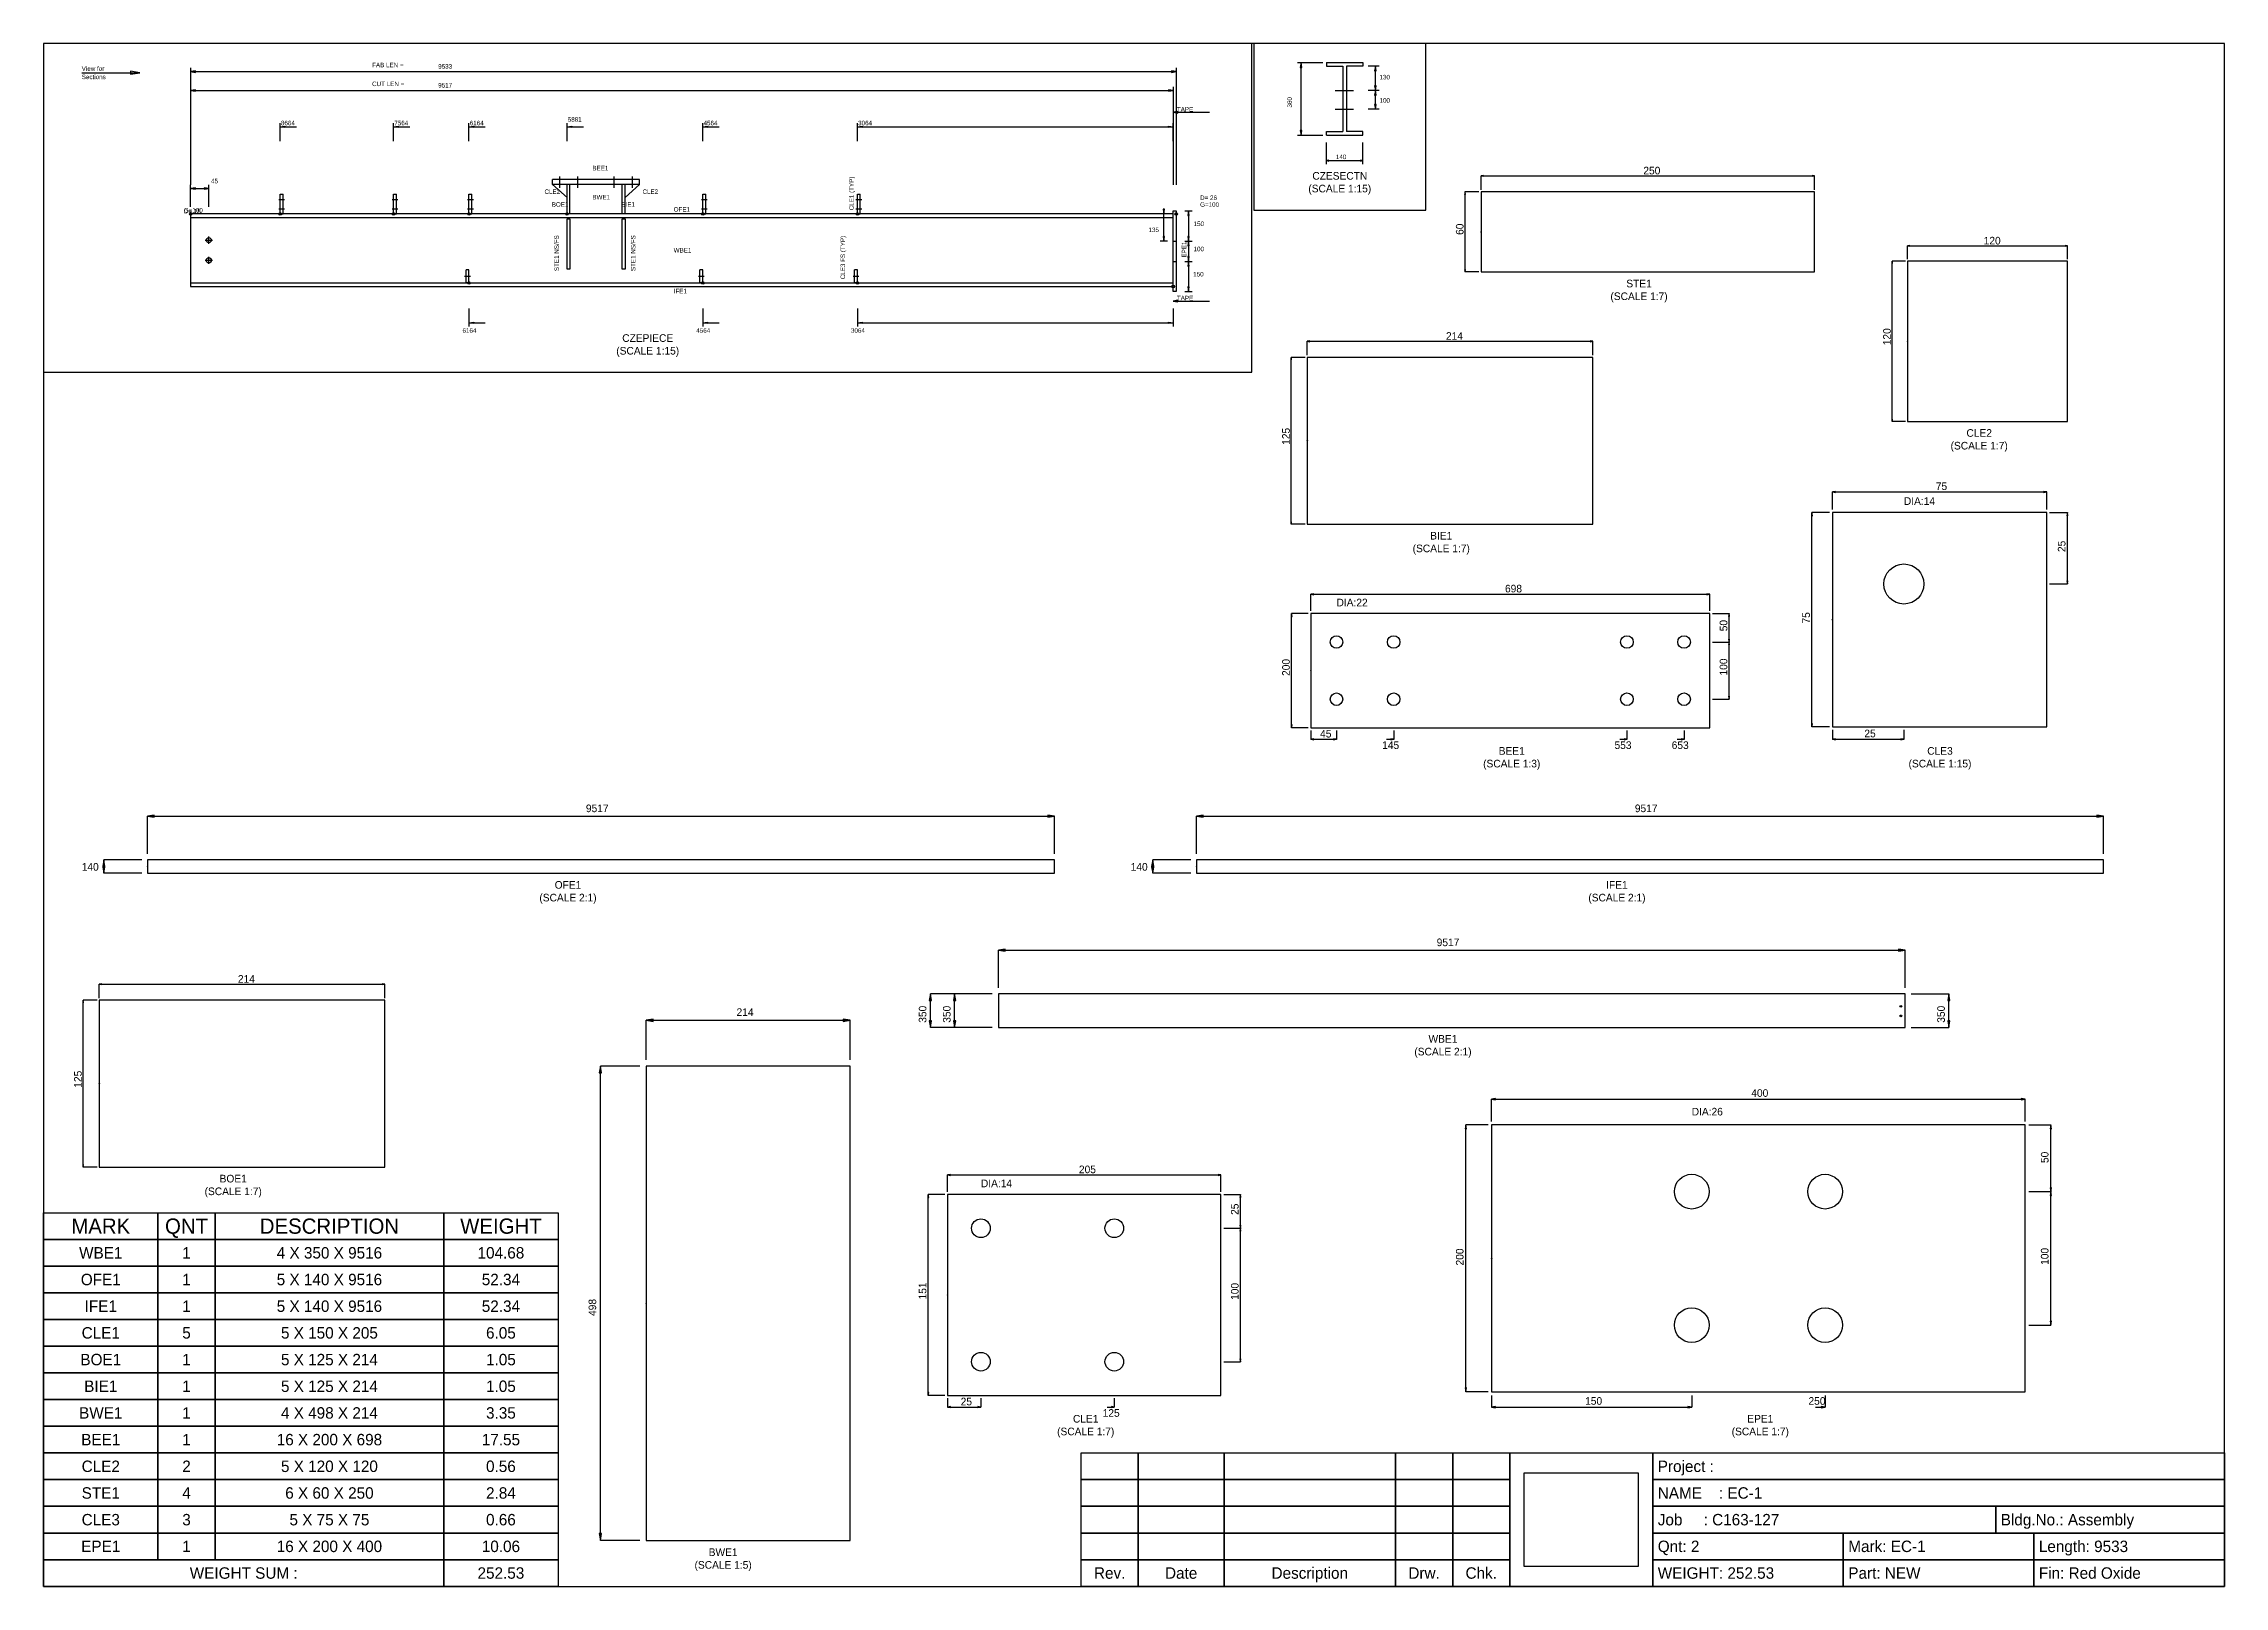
# Model space of a CAD drawing. Header units: metres. Extents: x 0 to 11445, y 0 to 8094.
import ezdxf
from ezdxf.enums import TextEntityAlignment as Align

# ---------------------------------------------------------------- set-up
doc = ezdxf.new("R2010")
doc.units = ezdxf.units.M
doc.linetypes.add('CONTIN', pattern=[0])
doc.linetypes.add('DASHED', pattern=[0])
for name, color, linetype in [('1', 7, 'CONTIN'), ('10', 7, 'CONTIN'), ('11', 7, 'CONTIN'), ('12', 2, 'CONTIN'), ('13', 2, 'CONTIN'), ('15', 6, 'CONTIN'), ('2', 7, 'CONTIN'), ('21', 7, 'CONTIN'), ('3', 1, 'CONTIN'), ('4', 1, 'CONTIN'), ('5', 7, 'CONTIN'), ('6', 4, 'CONTIN'), ('7', 3, 'DASHED'), ('9', 7, 'CONTIN')]:
    doc.layers.add(name, color=color, linetype=linetype)
doc.styles.add('SIMPLEX', font='txt')
picture_1 = doc.add_image_def('image1.png', size_in_pixel=(229, 276))

# ---------------------------------------------------------------- blocks, each defined once
blk = doc.blocks.new('PART_TABLE_BLOCK')
for points in [[(0, 1960), (600, 1960), (600, 1820), (0, 1820)], [(600, 1960), (900, 1960), (900, 1820), (600, 1820)], [(900, 1960), (2100, 1960), (2100, 1820), (900, 1820)], [(2100, 1960), (2700, 1960), (2700, 1820), (2100, 1820)], [(0, 1820), (600, 1820), (600, 1680), (0, 1680)], [(600, 1820), (900, 1820), (900, 1680), (600, 1680)], [(900, 1820), (2100, 1820), (2100, 1680), (900, 1680)], [(2100, 1820), (2700, 1820), (2700, 1680), (2100, 1680)], [(0, 1680), (600, 1680), (600, 1540), (0, 1540)], [(600, 1680), (900, 1680), (900, 1540), (600, 1540)], [(900, 1680), (2100, 1680), (2100, 1540), (900, 1540)], [(2100, 1680), (2700, 1680), (2700, 1540), (2100, 1540)], [(0, 1540), (600, 1540), (600, 1400), (0, 1400)], [(600, 1540), (900, 1540), (900, 1400), (600, 1400)], [(900, 1540), (2100, 1540), (2100, 1400), (900, 1400)], [(2100, 1540), (2700, 1540), (2700, 1400), (2100, 1400)], [(0, 1400), (600, 1400), (600, 1260), (0, 1260)], [(600, 1400), (900, 1400), (900, 1260), (600, 1260)], [(900, 1400), (2100, 1400), (2100, 1260), (900, 1260)], [(2100, 1400), (2700, 1400), (2700, 1260), (2100, 1260)], [(0, 1260), (600, 1260), (600, 1120), (0, 1120)], [(600, 1260), (900, 1260), (900, 1120), (600, 1120)], [(900, 1260), (2100, 1260), (2100, 1120), (900, 1120)], [(2100, 1260), (2700, 1260), (2700, 1120), (2100, 1120)], [(0, 1120), (600, 1120), (600, 980), (0, 980)], [(600, 1120), (900, 1120), (900, 980), (600, 980)], [(900, 1120), (2100, 1120), (2100, 980), (900, 980)], [(2100, 1120), (2700, 1120), (2700, 980), (2100, 980)], [(0, 980), (600, 980), (600, 840), (0, 840)], [(600, 980), (900, 980), (900, 840), (600, 840)], [(900, 980), (2100, 980), (2100, 840), (900, 840)], [(2100, 980), (2700, 980), (2700, 840), (2100, 840)], [(0, 840), (600, 840), (600, 700), (0, 700)], [(600, 840), (900, 840), (900, 700), (600, 700)], [(900, 840), (2100, 840), (2100, 700), (900, 700)], [(2100, 840), (2700, 840), (2700, 700), (2100, 700)], [(0, 700), (600, 700), (600, 560), (0, 560)], [(600, 700), (900, 700), (900, 560), (600, 560)], [(900, 700), (2100, 700), (2100, 560), (900, 560)], [(2100, 700), (2700, 700), (2700, 560), (2100, 560)], [(0, 560), (600, 560), (600, 420), (0, 420)], [(600, 560), (900, 560), (900, 420), (600, 420)], [(900, 560), (2100, 560), (2100, 420), (900, 420)], [(2100, 560), (2700, 560), (2700, 420), (2100, 420)], [(0, 420), (600, 420), (600, 280), (0, 280)], [(600, 420), (900, 420), (900, 280), (600, 280)], [(900, 420), (2100, 420), (2100, 280), (900, 280)], [(2100, 420), (2700, 420), (2700, 280), (2100, 280)], [(0, 280), (600, 280), (600, 140), (0, 140)], [(600, 280), (900, 280), (900, 140), (600, 140)], [(900, 280), (2100, 280), (2100, 140), (900, 140)], [(2100, 280), (2700, 280), (2700, 140), (2100, 140)], [(0, 140), (2100, 140), (2100, 0), (0, 0)], [(2100, 140), (2700, 140), (2700, 0), (2100, 0)]]:
    blk.add_lwpolyline(points, close=True)
for s, height, p in [('MARK', 80, (300, 1890)), ('QNT', 80, (750, 1890)), ('DESCRIPTION', 80, (1500, 1890)), ('WEIGHT', 80, (2400, 1890)), ('WBE1', 60, (300, 1750)), ('1', 60, (750, 1750)), ('4 X 350 X 9516', 60, (1500, 1750)), ('104.68', 60, (2400, 1750)), ('OFE1', 60, (300, 1610)), ('1', 60, (750, 1610)), ('5 X 140 X 9516', 60, (1500, 1610)), ('52.34', 60, (2400, 1610)), ('IFE1', 60, (300, 1470)), ('1', 60, (750, 1470)), ('5 X 140 X 9516', 60, (1500, 1470)), ('52.34', 60, (2400, 1470)), ('CLE1', 60, (300, 1330)), ('5', 60, (750, 1330)), ('5 X 150 X 205', 60, (1500, 1330)), ('6.05', 60, (2400, 1330)), ('BOE1', 60, (300, 1190)), ('1', 60, (750, 1190)), ('5 X 125 X 214', 60, (1500, 1190)), ('1.05', 60, (2400, 1190)), ('BIE1', 60, (300, 1050)), ('1', 60, (750, 1050)), ('5 X 125 X 214', 60, (1500, 1050)), ('1.05', 60, (2400, 1050)), ('BWE1', 60, (300, 910)), ('1', 60, (750, 910)), ('4 X 498 X 214', 60, (1500, 910)), ('3.35', 60, (2400, 910)), ('BEE1', 60, (300, 770)), ('1', 60, (750, 770)), ('16 X 200 X 698', 60, (1500, 770)), ('17.55', 60, (2400, 770)), ('CLE2', 60, (300, 630)), ('2', 60, (750, 630)), ('5 X 120 X 120', 60, (1500, 630)), ('0.56', 60, (2400, 630)), ('STE1', 60, (300, 490)), ('4', 60, (750, 490)), ('6 X 60 X 250', 60, (1500, 490)), ('2.84', 60, (2400, 490)), ('CLE3', 60, (300, 350)), ('3', 60, (750, 350)), ('5 X 75 X 75', 60, (1500, 350)), ('0.66', 60, (2400, 350)), ('EPE1', 60, (300, 210)), ('1', 60, (750, 210)), ('16 X 200 X 400', 60, (1500, 210)), ('10.06', 60, (2400, 210)), ('WEIGHT SUM :', 60, (1050, 70)), ('252.53', 60, (2400, 70))]:
    blk.add_text(s, height=height).set_placement(p, align=Align.MIDDLE_CENTER)
blk = doc.blocks.new('Title_Block')
for points in [[(-6000, 700), (-5700, 700), (-5700, 560), (-6000, 560)], [(-5700, 700), (-5250, 700), (-5250, 560), (-5700, 560)], [(-5250, 700), (-4350, 700), (-4350, 560), (-5250, 560)], [(-4350, 700), (-4050, 700), (-4050, 560), (-4350, 560)], [(-4050, 700), (-3750, 700), (-3750, 560), (-4050, 560)], [(-3750, 700), (-3000, 700), (-3000, 0), (-3750, 0)], [(-3000, 700), (0, 700), (0, 560), (-3000, 560)], [(-6000, 560), (-5700, 560), (-5700, 420), (-6000, 420)], [(-5700, 560), (-5250, 560), (-5250, 420), (-5700, 420)], [(-5250, 560), (-4350, 560), (-4350, 420), (-5250, 420)], [(-4350, 560), (-4050, 560), (-4050, 420), (-4350, 420)], [(-4050, 560), (-3750, 560), (-3750, 420), (-4050, 420)], [(-3000, 560), (0, 560), (0, 420), (-3000, 420)], [(-6000, 420), (-5700, 420), (-5700, 280), (-6000, 280)], [(-5700, 420), (-5250, 420), (-5250, 280), (-5700, 280)], [(-5250, 420), (-4350, 420), (-4350, 280), (-5250, 280)], [(-4350, 420), (-4050, 420), (-4050, 280), (-4350, 280)], [(-4050, 420), (-3750, 420), (-3750, 280), (-4050, 280)], [(-3000, 420), (-1200, 420), (-1200, 280), (-3000, 280)], [(-1200, 420), (0, 420), (0, 280), (-1200, 280)], [(-6000, 280), (-5700, 280), (-5700, 140), (-6000, 140)], [(-5700, 280), (-5250, 280), (-5250, 140), (-5700, 140)], [(-5250, 280), (-4350, 280), (-4350, 140), (-5250, 140)], [(-4350, 280), (-4050, 280), (-4050, 140), (-4350, 140)], [(-4050, 280), (-3750, 280), (-3750, 140), (-4050, 140)], [(-3000, 280), (-2000, 280), (-2000, 140), (-3000, 140)], [(-2000, 280), (-1000, 280), (-1000, 140), (-2000, 140)], [(-1000, 280), (0, 280), (0, 140), (-1000, 140)], [(-6000, 140), (-5700, 140), (-5700, 0), (-6000, 0)], [(-5700, 140), (-5250, 140), (-5250, 0), (-5700, 0)], [(-5250, 140), (-4350, 140), (-4350, 0), (-5250, 0)], [(-4350, 140), (-4050, 140), (-4050, 0), (-4350, 0)], [(-4050, 140), (-3750, 140), (-3750, 0), (-4050, 0)], [(-3000, 140), (-2000, 140), (-2000, 0), (-3000, 0)], [(-2000, 140), (-1000, 140), (-1000, 0), (-2000, 0)], [(-1000, 140), (0, 140), (0, 0), (-1000, 0)]]:
    blk.add_lwpolyline(points, close=True)
for s, p in [(' Project : ', (-2996, 630)), (' NAME    : EC-1', (-2996, 490)), (' Job     : C163-127', (-2996, 350)), (' Bldg.No.: Assembly', (-1196, 350)), (' Qnt: 2', (-2996, 210)), (' Mark: EC-1', (-1996, 210)), (' Length: 9533', (-996, 210)), (' WEIGHT: 252.53', (-2996, 70)), (' Part: NEW', (-1996, 70)), (' Fin: Red Oxide', (-996, 70))]:
    blk.add_text(s, height=60).set_placement(p, align=Align.MIDDLE_LEFT)
for s, p in [('Rev.', (-5850, 70)), ('Date', (-5475, 70)), ('Description', (-4800, 70)), ('Drw.', (-4200, 70)), ('Chk.', (-3900, 70))]:
    blk.add_text(s, height=60).set_placement(p, align=Align.MIDDLE_CENTER)
image = blk.add_image(picture_1, insert=(-3674, 105), size_in_units=(598, 490))
blk = doc.blocks.new('ARROW')
at = {"layer": '2'}
for p, q in [((0, 0), (-1.651, 0.275)), ((-1.651, 0.275), (-1.651, -0.275)), ((-1.651, -0.275), (0, 0))]:
    blk.add_line(p, q, dxfattribs=at)
blk = doc.blocks.new('MAG_CRCL')
at = {"layer": '15'}
blk.add_circle((0, 0), 0.889, dxfattribs=at)
blk = doc.blocks.new('BSEPLT')
at = {"layer": '12'}
for p, q in [((-0.508, 0), (0.508, 0)), ((-0.508, -12.7), (-0.508, 0)), ((0.508, 0), (0.508, -12.7)), ((0.508, -12.7), (-0.508, -12.7))]:
    blk.add_line(p, q, dxfattribs=at)
blk = doc.blocks.new('CYAN_TICK')
at = {"layer": '6'}
blk.add_line((-1.6, 0), (1.6, 0), dxfattribs=at)
blk = doc.blocks.new('PUCLIP')
at = {"layer": '13'}
for p, q in [((0, 0), (0, 7.62)), ((0, 7.62), (1.016, 7.62)), ((0, 0), (1.016, 0)), ((1.016, 0), (1.016, 7.62))]:
    blk.add_line(p, q, dxfattribs=at)
at = {"layer": '6'}
for p, q in [((-0.508, 5.588), (1.524, 5.588)), ((-0.508, 2.032), (1.524, 2.032))]:
    blk.add_line(p, q, dxfattribs=at)
blk = doc.blocks.new('BRCCLP')
at = {"layer": '6'}
for p, q in [((-0.508, 2.54), (1.524, 2.54)), ((0, 0), (1.016, 0))]:
    blk.add_line(p, q, dxfattribs=at)
at = {"layer": '7'}
for p, q in [((0, 0), (0, 5.08)), ((0, 5.08), (1.016, 5.08)), ((1.016, 0), (1.016, 5.08))]:
    blk.add_line(p, q, dxfattribs=at)
blk = doc.blocks.new('BRSTBH')
at = {"layer": '13'}
for p, q in [((-25.4, 11.43), (-25.4, 13.335)), ((-25.4, 13.335), (5.08, 13.335)), ((-25.4, 11.43), (5.08, 11.43)), ((-25.4, 11.43), (-20.32, 6.35)), ((-20.32, 0), (-20.32, 11.43)), ((-19.304, 0), (-19.304, 11.43)), ((-1.016, 0), (-1.016, 11.43)), ((0, 0), (0, 11.43)), ((5.08, 11.43), (0, 6.35)), ((5.08, 11.43), (5.08, 13.335)), ((-20.32, 0), (-19.304, 0)), ((-1.016, 0), (0, 0))]:
    blk.add_line(p, q, dxfattribs=at)
at = {"layer": '6'}
for p, q in [((-22.86, 10.16), (-22.86, 14.605)), ((-16.51, 10.16), (-16.51, 14.605)), ((-3.81, 10.16), (-3.81, 14.605)), ((2.54, 10.16), (2.54, 14.605))]:
    blk.add_line(p, q, dxfattribs=at)
blk = doc.blocks.new('WEBSTF')
at = {"layer": '9'}
for p, q in [((0, 0), (0, 25.4)), ((0, 25.4), (1.016, 25.4)), ((1.016, 25.4), (1.016, 0)), ((1.016, 0), (0, 0))]:
    blk.add_line(p, q, dxfattribs=at)
blk = doc.blocks.new('XCIRCL')
at = {"layer": '6'}
for p, q in [((-1.27, 0), (1.27, 0)), ((0, -1.27), (0, 1.27))]:
    blk.add_line(p, q, dxfattribs=at)
blk.add_circle((0, 0), 0.889, dxfattribs=at)
blk = doc.blocks.new('MWHOLE')
at = {"layer": '6'}
blk.add_blockref('XCIRCL', (0, 0), dxfattribs=at)
blk = doc.blocks.new('ARROWP')
at = {"layer": '2'}
for p, q in [((0, 0), (-1.651, 0.275)), ((-1.651, 0.275), (-1.651, -0.275)), ((-1.651, -0.275), (0, 0))]:
    blk.add_line(p, q, dxfattribs=at)
blk = doc.blocks.new('FLAT_CZEPIECE')
at = {"layer": '1'}
for p, q in [((5928.5, 830.55), (771.5, 830.55)), ((771.5, 830.55), (771.5, 449.55)), ((771.5, 811.5), (5928.5, 811.5)), ((5928.5, 449.55), (5928.5, 830.55)), ((771.5, 468.6), (5928.5, 468.6)), ((771.5, 449.55), (5928.5, 449.55))]:
    blk.add_line(p, q, dxfattribs=at)
at = {"layer": '2'}
for p, q in [((771.5, 1596.36), (771.5, 982.95)), ((771.5, 1577.31), (5943.74, 1577.31)), ((771.5, 1497.3), (771.5, 982.95)), ((5928.5, 1497.3), (5928.5, 982.95)), ((5943.74, 1596.36), (5943.74, 982.95)), ((771.5, 1478.25), (5928.5, 1478.25)), ((5928.5, 1383), (5928.5, 1268.7)), ((1241.495, 1211.55), (1241.495, 1306.8)), ((1241.495, 1287.75), (1327.22, 1287.75)), ((1836.575, 1211.55), (1836.575, 1306.8)), ((1836.575, 1287.75), (1922.3, 1287.75)), ((2232.455, 1211.55), (2232.455, 1306.8)), ((2232.455, 1287.75), (2318.18, 1287.75)), ((2746.805, 1211.55), (2746.805, 1306.8)), ((2746.805, 1287.75), (2832.53, 1287.75)), ((3459.5, 1211.55), (3459.5, 1306.8)), ((3459.5, 1287.75), (3545.225, 1287.75)), ((4270.955, 1211.55), (4270.955, 1306.8)), ((4270.955, 1287.75), (4356.68, 1287.75)), ((4356.68, 1287.75), (5928.5, 1287.75)), ((5928.5, 1363.95), (6119, 1363.95)), ((5928.5, 1211.55), (5928.5, 1306.8)), ((771.5, 868.65), (771.5, 982.95)), ((771.5, 963.9), (866.75, 963.9)), ((866.75, 868.65), (866.75, 982.95)), ((5898.02, 830.55), (5859.92, 830.55)), ((5878.97, 687.675), (5878.97, 830.55)), ((5989.46, 846.42), (6027.56, 846.42)), ((6008.51, 846.42), (6008.51, 687.675)), ((5898.02, 687.675), (5859.92, 687.675)), ((5989.46, 687.675), (6027.56, 687.675)), ((6008.51, 687.675), (6008.51, 581.835)), ((5989.46, 581.835), (6027.56, 581.835)), ((6008.51, 581.835), (6008.51, 423.09)), ((5928.5, 373.35), (6119, 373.35)), ((5989.46, 423.09), (6027.56, 423.09)), ((2232.455, 335.25), (2232.455, 240)), ((2232.455, 259.05), (2318.18, 259.05)), ((3459.5, 335.25), (3459.5, 240)), ((3459.5, 259.05), (3545.225, 259.05)), ((4270.955, 335.25), (4270.955, 240)), ((4270.955, 259.05), (4356.68, 259.05)), ((4356.68, 259.05), (5928.5, 259.05)), ((5928.5, 335.25), (5928.5, 240))]:
    blk.add_line(p, q, dxfattribs=at)
at = {"layer": '21'}
blk.add_line((200, 1571.595), (504.8, 1571.595), dxfattribs=at)
for name, p, xscale, yscale, zscale in [('ARROWP', (504.8, 1571.595), 30, 30, 30), ('PUCLIP', (1241.495, 830.55), 15, 13.5, 13.5), ('PUCLIP', (1836.575, 830.55), 15, 13.5, 13.5), ('PUCLIP', (2232.455, 830.55), 15, 13.5, 13.5), ('BRSTBH', (2746.805, 830.55), -15, 13.5, 13.5), ('PUCLIP', (3459.5, 830.55), 15, 13.5, 13.5), ('PUCLIP', (4270.955, 830.55), 15, 13.5, 13.5), ('BSEPLT', (5936.12, 846.42), 15, 33.33, 33.33), ('BSEPLT', (5936.12, 846.42), 15, 33.33, 33.33), ('BRCCLP', (2232.455, 468.6), -15, 13.5, 13.5), ('BRCCLP', (3459.5, 468.6), -15, 13.5, 13.5), ('BRCCLP', (4270.955, 468.6), -15, 13.5, 13.5)]:
    blk.add_blockref(name, p, dxfattribs=dict(xscale=xscale, yscale=yscale, zscale=zscale))
at = {"xscale": 15, "yscale": 15, "zscale": 15, "rotation": 180}
for p in [(5928.5, 1363.95), (5928.5, 373.35)]:
    blk.add_blockref('ARROW', p, dxfattribs=at)
at = {"layer": '1', "xscale": -15, "yscale": 15, "zscale": 15}
for p in [(1241.495, 1287.75), (1836.575, 1287.75), (2232.455, 1287.75), (2746.805, 1287.75), (3459.5, 1287.75), (4270.955, 1287.75), (2232.455, 259.05), (3459.5, 259.05), (4270.955, 259.05)]:
    blk.add_blockref('ARROW', p, dxfattribs=at)
at = {"layer": '15', "xscale": 7.5, "yscale": 7.5, "zscale": 7.5}
for p in [(771.5, 830.55), (1241.495, 830.55), (1836.575, 830.55), (2232.455, 830.55), (2746.805, 830.55), (3459.5, 830.55), (4270.955, 830.55), (5943.74, 830.55), (2232.455, 468.6), (3459.5, 468.6), (4270.955, 468.6), (5928.5, 449.55)]:
    blk.add_blockref('MAG_CRCL', p, dxfattribs=at)
at = {"layer": '2', "yscale": 15, "zscale": 15}
for p, xscale, rotation in [((771.5, 1577.31), 15, 180), ((771.5, 1478.25), 15, 180), ((5928.5, 1287.75), -15, 180), ((771.5, 963.9), 15, 180), ((5878.97, 830.55), 15, -90), ((6008.51, 846.42), 15, 90), ((5878.97, 687.675), 15, -90), ((6008.51, 687.675), 15, -90), ((6008.51, 687.675), 15, 90), ((6008.51, 581.835), 15, -90), ((6008.51, 581.835), 15, 90), ((6008.51, 423.09), 15, -90), ((5928.5, 259.05), -15, 180)]:
    blk.add_blockref('ARROW', p, dxfattribs=dict(at, xscale=xscale, rotation=rotation))
at = {"layer": '2'}
for name, p, xscale, yscale, zscale in [('ARROW', (5943.74, 1577.31), 15, 15, 15), ('ARROW', (5928.5, 1478.25), 15, 15, 15), ('ARROW', (866.75, 963.9), 15, 15, 15), ('CYAN_TICK', (5936.12, 687.675), 7.5, 7.5, 7.5), ('CYAN_TICK', (5936.12, 581.835), 7.5, 7.5, 7.5)]:
    blk.add_blockref(name, p, dxfattribs=dict(at, xscale=xscale, yscale=yscale, zscale=zscale))
at = {"layer": '6', "xscale": 15, "yscale": 15, "zscale": 15}
for p in [(866.75, 692.97), (866.75, 587.13)]:
    blk.add_blockref('MWHOLE', p, dxfattribs=at)
at = {"layer": '9', "xscale": -15, "yscale": -10.41, "zscale": -10.41}
for p in [(2762.045, 805.68), (3051.605, 805.68)]:
    blk.add_blockref('WEBSTF', p, dxfattribs=at)
at = {"insert": (3170.443, 140), "char_height": 40, "attachment_point": 5}
blk.add_mtext('CZEPIECE\\P(SCALE 1:15)', dxfattribs=at)
at = {"layer": '1', "style": 'SIMPLEX'}
blk.add_text('CLE2', height=23.805, dxfattribs=at).set_placement((2628.695, 935.325))
at = {"layer": '11', "style": 'SIMPLEX'}
for s, p in [('9533', (2070.875, 1592.865)), ('9517', (2070.875, 1493.805)), ('8664', (1245.47, 1295.685)), ('7564', (1840.535, 1295.685)), ('6164', (2236.43, 1295.685)), ('5881', (2750.78, 1314.735)), ('4564', (3463.46, 1295.685)), ('3064', (4274.93, 1295.685)), ('45', (878.66, 991.05)), ('135', (5798.48, 735.3)), ('150', (6035.18, 767.055)), ('100', (6035.18, 634.755)), ('150', (6033.275, 502.47)), ('6164', (2198.33, 206.985)), ('4564', (3425.36, 206.985)), ('3064', (4236.83, 206.985))]:
    blk.add_text(s, height=23.805, dxfattribs=at).set_placement(p)
at = {"layer": '2', "style": 'SIMPLEX'}
for s, p in [('FAB LEN =', (1724, 1600.17)), ('CUT LEN =', (1724, 1501.11)), ('TAPE', (5947.55, 1367.76)), ('TAPE', (5947.55, 377.16))]:
    blk.add_text(s, height=23.805, dxfattribs=at).set_placement(p)
at = {"layer": '21', "style": 'SIMPLEX'}
for s, p in [('View for', (200, 1581.12)), ('Sections', (200, 1537.545)), ('D= 26', (6069.47, 903.57)), ('G=100', (735.785, 837.7)), ('D= 18', (735.785, 833.415)), ('G=100', (6069.47, 867.855))]:
    blk.add_text(s, height=23.805, dxfattribs=at).set_placement(p)
at = {"layer": '3', "style": 'SIMPLEX'}
for s, p in [('BEE1', (2879.93, 1059.15)), ('BWE1', (2879.93, 906.75)), ('CLE2', (3143.045, 935.325)), ('BOE1', (2666.795, 868.65)), ('BIE1', (3032.375, 868.65)), ('OFE1', (3306.71, 842.46)), ('WBE1', (3306.71, 628.14)), ('IFE1', (3306.71, 413.835))]:
    blk.add_text(s, height=23.805, dxfattribs=at).set_placement(p)
for s, p in [('CLE1 (TYP)', (4251.905, 849.6)), ('STE1 NS/FS', (2703.95, 530.52)), ('STE1 NS/FS', (3105.905, 530.52)), ('CLE3 FS (TYP)', (4206.185, 487.65)), ('EPE1', (5997.08, 601.95))]:
    blk.add_text(s, height=23.805, rotation=90, dxfattribs=at).set_placement(p)
blk = doc.blocks.new('RSECTN')
at = {"layer": '10'}
for p, q in [((-6.35, 25.4), (6.35, 25.4)), ((-6.35, 25.4), (-6.35, 24.13)), ((-6.35, 24.13), (-0.635, 24.13)), ((-0.635, 24.13), (-0.635, 1.27)), ((6.35, 24.13), (0.635, 24.13)), ((0.635, 24.13), (0.635, 1.27)), ((6.35, 25.4), (6.35, 24.13)), ((-6.35, 0), (-6.35, 1.27)), ((-6.35, 1.27), (-0.635, 1.27)), ((-6.35, 0), (6.35, 0)), ((6.35, 1.27), (0.635, 1.27)), ((6.35, 0), (6.35, 1.27))]:
    blk.add_line(p, q, dxfattribs=at)
blk = doc.blocks.new('WFTK')
at = {"layer": '1'}
blk.add_line((-1.6, 0), (4.801, 0), dxfattribs=at)
blk = doc.blocks.new('FLAT_CZESECTN')
at = {"layer": '2'}
for p, q in [((229.055, 773.4), (362.405, 773.4)), ((248.105, 392.4), (248.105, 773.4)), ((657.68, 754.35), (600.53, 754.35)), ((638.63, 626.985), (638.63, 754.35)), ((657.68, 626.985), (600.53, 626.985)), ((657.68, 626.985), (600.53, 626.985)), ((638.63, 529.02), (638.63, 626.985)), ((657.68, 529.02), (600.53, 529.02)), ((229.055, 392.4), (362.405, 392.4)), ((381.455, 240), (381.455, 354.3)), ((571.955, 240), (571.955, 354.3)), ((381.455, 259.05), (571.955, 259.05))]:
    blk.add_line(p, q, dxfattribs=at)
at = {"layer": '1', "xscale": 15, "yscale": 15, "zscale": 15}
blk.add_blockref('RSECTN', (476.705, 392.4), dxfattribs=at)
at = {"layer": '2'}
for p, xscale, yscale, zscale, rotation in [((248.105, 773.4), 15, 15, 15, 90), ((638.63, 754.35), 15, 15, 15, 90), ((638.63, 626.985), 15, 15, 15, -90), ((638.63, 626.985), 15, 15, 15, 90), ((638.63, 529.02), 15, 15, 15, -90), ((248.105, 392.4), 15, 15, 15, -90), ((381.455, 259.05), 7.5, 7.5, 7.5, 180)]:
    blk.add_blockref('ARROW', p, dxfattribs=dict(at, xscale=xscale, yscale=yscale, zscale=zscale, rotation=rotation))
at = {"layer": '2', "xscale": 7.5, "yscale": 7.5, "zscale": 7.5}
blk.add_blockref('ARROW', (571.955, 259.05), dxfattribs=at)
at = {"layer": '6', "xscale": 15, "yscale": 15, "zscale": 15}
for p in [(451.94, 626.985), (451.94, 529.02)]:
    blk.add_blockref('WFTK', p, dxfattribs=at)
at = {"insert": (451.457, 140), "char_height": 40, "attachment_point": 5}
blk.add_mtext('CZESECTN\\P(SCALE 1:15)', dxfattribs=at)
at = {"layer": '11', "style": 'SIMPLEX'}
for s, p in [('130', (660.065, 685.425)), ('100', (660.065, 563.235)), ('140', (431.15, 266.985))]:
    blk.add_text(s, height=23.805, dxfattribs=at).set_placement(p)
blk.add_text('360', height=23.805, rotation=90, dxfattribs=at).set_placement((200, 537.66))
blk = doc.blocks.new('EPE1')
at = {"layer": '3', "linetype": 'CONTINUOUS'}
for p, q in [((347.427728, 1720.88892), (347.427728, 320.88892)), ((3147.427728, 1720.88892), (347.427728, 1720.88892)), ((3147.427728, 320.88892), (3147.427728, 1720.88892)), ((347.427728, 320.88892), (3147.427728, 320.88892))]:
    blk.add_line(p, q, dxfattribs=at)
at = {"layer": '4', "linetype": 'CONTINUOUS'}
for centre in [(1397.427728, 1370.88892), (2097.427728, 1370.88892), (1397.427728, 670.88892), (2097.427728, 670.88892)]:
    blk.add_circle(centre, 91, dxfattribs=at)
at = {"layer": '5', "linetype": 'CONTINUOUS'}
for p, q in [((346.727728, 1020.88892), (348.127728, 1020.88892)), ((347.427728, 1020.18892), (347.427728, 1021.588906))]:
    blk.add_line(p, q, dxfattribs=at)
blk.add_circle((347.427728, 1020.88892), 0.7, dxfattribs=at)
at = {"layer": '6', "linetype": 'CONTINUOUS'}
for p, q in [((347.427728, 1739.555589), (347.427728, 1856.222244)), ((347.427728, 1855.872251), (3147.427728, 1855.872251)), ((3147.427728, 1739.555589), (3147.427728, 1856.222244)), ((328.761164, 1720.88892), (212.094509, 1720.888927)), ((212.444397, 320.88892), (212.444502, 1720.888927)), ((3166.094348, 1720.88892), (3282.760898, 1720.888913)), ((3282.411038, 1370.88892), (3282.411038, 1720.888913)), ((3166.094348, 1370.88892), (3282.760898, 1370.88892)), ((3166.094348, 1370.88892), (3282.760898, 1370.88892)), ((3282.411038, 670.88892), (3282.411038, 1370.88892)), ((3166.094348, 670.88892), (3282.760898, 670.88892)), ((328.761059, 320.88892), (212.094404, 320.88892)), ((347.427728, 302.22223), (347.427728, 240)), ((347.427728, 240.35007), (1397.427728, 240.35007)), ((1397.427728, 302.22223), (1397.427728, 240)), ((2047.649958, 240.35007), (2097.427728, 240.35007)), ((2097.427728, 302.22223), (2097.427728, 240))]:
    blk.add_line(p, q, dxfattribs=at)
at = {"layer": '6', "xscale": 12.444446000000001, "yscale": 12.444446000000001, "zscale": 1.777778}
for p, rotation in [((347.427728, 1855.872251), 180), ((212.444502, 1720.888927), 90), ((3282.411038, 1720.888913), 90), ((3282.411038, 1370.88892), -90.00000000000001), ((3282.411038, 1370.88892), 90), ((3282.411038, 670.88892), -90.00000000000001), ((212.444397, 320.88892), -90.00000000000001), ((347.427728, 240.35007), 180)]:
    blk.add_blockref('ARROW', p, dxfattribs=dict(at, rotation=rotation))
for p in [(3147.427728, 1855.872251), (1397.427728, 240.35007), (2097.427728, 240.35007)]:
    blk.add_blockref('ARROW', p, dxfattribs=at)
at = {"insert": (1757.386089, 140), "char_height": 40, "attachment_point": 5}
blk.add_mtext('EPE1\\P(SCALE 1:7)', dxfattribs=at)
at = {"layer": '5'}
blk.add_text('ZERO', height=0.105, dxfattribs=at).set_placement((347.427728, 820.88892))
at = {"layer": '6'}
for s, p in [('400', (1710.094418, 1868.316697)), ('DIA:26', (1397.427728, 1770.666697)), ('150', (838.205533, 252.79446)), ('250', (2010.316648, 252.79446))]:
    blk.add_text(s, height=40, dxfattribs=at).set_placement(p)
for s, p in [('50', (3269.966578, 1521.000035)), ('200', (200, 983.55554)), ('100', (3269.966578, 986.66669))]:
    blk.add_text(s, height=40, rotation=90, dxfattribs=at).set_placement(p)
blk = doc.blocks.new('BWE1')
at = {"layer": '3', "linetype": 'CONTINUOUS'}
for p, q in [((462.583255, 2730), (462.583255, 240)), ((1532.583255, 2730), (462.583255, 2730)), ((1532.583255, 240), (1532.583255, 2730)), ((462.583255, 240), (1532.583255, 240))]:
    blk.add_line(p, q, dxfattribs=at)
at = {"layer": '5', "linetype": 'CONTINUOUS'}
for p, q in [((462.083255, 1485), (463.083255, 1485)), ((462.583255, 1484.49995), (462.583255, 1485.50005))]:
    blk.add_line(p, q, dxfattribs=at)
blk.add_circle((462.583255, 1485), 0.5, dxfattribs=at)
at = {"layer": '6', "linetype": 'CONTINUOUS'}
for p, q in [((462.583255, 2763.2), (462.583255, 2970.700015)), ((462.583255, 2970.45002), (1532.583255, 2970.45002)), ((1532.583255, 2763.2), (1532.583255, 2970.700015)), ((429.38344, 2730.000005), (221.88343, 2730.00002)), ((222.133235, 240), (222.133425, 2730.00002)), ((429.383255, 240), (221.88324, 240))]:
    blk.add_line(p, q, dxfattribs=at)
at = {"layer": '6', "xscale": 22.133335000000002, "yscale": 22.133335000000002, "zscale": 4.426667}
for p, rotation in [((462.583255, 2970.45002), 180), ((222.133425, 2730.00002), 90), ((222.133235, 240), -90.00000000000001)]:
    blk.add_blockref('ARROW', p, dxfattribs=dict(at, rotation=rotation))
blk.add_blockref('ARROW', (1532.583255, 2970.45002), dxfattribs=at)
at = {"insert": (866.291628, 140), "char_height": 40, "attachment_point": 5}
blk.add_mtext('BWE1\\P(SCALE 1:5)', dxfattribs=at)
at = {"layer": '5'}
blk.add_text('ZERO', height=0.075, dxfattribs=at).set_placement((462.583255, 1285))
at = {"layer": '6'}
blk.add_text('214', height=40, dxfattribs=at).set_placement((936.716595, 2992.58335))
blk.add_text('498', height=40, rotation=90, dxfattribs=at).set_placement((200, 1418.6))
blk = doc.blocks.new('WBE1')
at = {"layer": '3', "linetype": 'CONTINUOUS'}
for p, q in [((578, 415), (578, 240)), ((5336, 415), (578, 415)), ((5336, 240), (5336, 415)), ((578, 240), (5336, 240))]:
    blk.add_line(p, q, dxfattribs=at)
at = {"layer": '4', "linetype": 'CONTINUOUS'}
for centre in [(5314, 350), (5314, 300)]:
    blk.add_circle(centre, 4.5, dxfattribs=at)
at = {"layer": '5', "linetype": 'CONTINUOUS'}
blk.add_line((578, 415), (578, 415), dxfattribs=at)
blk.add_line((578, 415), (578, 415), dxfattribs=at)
blk.add_circle((578, 415), 0.05, dxfattribs=at)
at = {"layer": '6', "linetype": 'CONTINUOUS'}
for p, q in [((578, 447), (578, 645)), ((578, 645), (5336, 645)), ((5336, 447), (5336, 645)), ((546, 415), (221, 415)), ((221, 240), (221, 415)), ((546, 415), (348, 415)), ((348, 240), (348, 415)), ((5368, 415), (5566, 415)), ((5566, 240), (5566, 415)), ((546, 240), (221, 240)), ((546, 240), (348, 240)), ((5368, 240), (5566, 240))]:
    blk.add_line(p, q, dxfattribs=at)
at = {"layer": '6', "xscale": 21.148443, "yscale": 21.148443, "zscale": 42.296886}
for p, rotation in [((578, 645), 180), ((221, 415), 90), ((348, 415), 90), ((5566, 415), 90), ((221, 240), -90.00000000000001), ((348, 240), -90.00000000000001), ((5566, 240), -90.00000000000001)]:
    blk.add_blockref('ARROW', p, dxfattribs=dict(at, rotation=rotation))
blk.add_blockref('ARROW', (5336, 645), dxfattribs=at)
at = {"insert": (2911, 140), "char_height": 40, "attachment_point": 5}
blk.add_mtext('WBE1\\P(SCALE 2:1)', dxfattribs=at)
at = {"layer": '5'}
blk.add_text('ZERO', height=0.0075, dxfattribs=at).set_placement((578, 235))
at = {"layer": '6'}
blk.add_text('9517', height=40, dxfattribs=at).set_placement((2878, 666))
for p in [(200, 264), (327, 264), (5545, 264)]:
    blk.add_text('350', height=40, rotation=90, dxfattribs=at).set_placement(p)
blk = doc.blocks.new('OFE1')
at = {"layer": '3', "linetype": 'CONTINUOUS'}
for p, q in [((546, 310), (546, 240)), ((5305, 310), (546, 310)), ((546, 240), (5305, 240)), ((5305, 240), (5305, 310))]:
    blk.add_line(p, q, dxfattribs=at)
at = {"layer": '5', "linetype": 'CONTINUOUS'}
blk.add_line((546, 275), (546, 275), dxfattribs=at)
blk.add_line((546, 275), (546, 275), dxfattribs=at)
blk.add_circle((546, 275), 0.05, dxfattribs=at)
at = {"layer": '6', "linetype": 'CONTINUOUS'}
for p, q in [((546, 342), (546, 540)), ((546, 540), (5305, 540)), ((5305, 342), (5305, 540)), ((515, 310), (316, 310)), ((316, 240), (316, 310)), ((515, 240), (316, 240))]:
    blk.add_line(p, q, dxfattribs=at)
at = {"layer": '6', "xscale": 21.148443, "yscale": 21.148443, "zscale": 42.296886}
for p, rotation in [((546, 540), 180), ((316, 310), 90), ((316, 240), -90.00000000000001)]:
    blk.add_blockref('ARROW', p, dxfattribs=dict(at, rotation=rotation))
blk.add_blockref('ARROW', (5305, 540), dxfattribs=at)
at = {"insert": (2752, 140), "char_height": 40, "attachment_point": 5}
blk.add_mtext('OFE1\\P(SCALE 2:1)', dxfattribs=at)
at = {"layer": '5'}
blk.add_text('ZERO', height=0.0075, dxfattribs=at).set_placement((546, 235))
at = {"layer": '6'}
for s, p in [('9517', (2846, 561)), ('140', (200, 254))]:
    blk.add_text(s, height=40, dxfattribs=at).set_placement(p)
blk = doc.blocks.new('IFE1')
at = {"layer": '3', "linetype": 'CONTINUOUS'}
for p, q in [((546, 310), (546, 240)), ((5305, 310), (546, 310)), ((546, 240), (5305, 240)), ((5305, 240), (5305, 310))]:
    blk.add_line(p, q, dxfattribs=at)
at = {"layer": '5', "linetype": 'CONTINUOUS'}
blk.add_line((546, 275), (546, 275), dxfattribs=at)
blk.add_line((546, 275), (546, 275), dxfattribs=at)
blk.add_circle((546, 275), 0.05, dxfattribs=at)
at = {"layer": '6', "linetype": 'CONTINUOUS'}
for p, q in [((546, 342), (546, 540)), ((546, 540), (5305, 540)), ((5305, 342), (5305, 540)), ((515, 310), (316, 310)), ((316, 240), (316, 310)), ((515, 240), (316, 240))]:
    blk.add_line(p, q, dxfattribs=at)
at = {"layer": '6', "xscale": 21.148443, "yscale": 21.148443, "zscale": 42.296886}
for p, rotation in [((546, 540), 180), ((316, 310), 90), ((316, 240), -90.00000000000001)]:
    blk.add_blockref('ARROW', p, dxfattribs=dict(at, rotation=rotation))
blk.add_blockref('ARROW', (5305, 540), dxfattribs=at)
at = {"insert": (2752, 140), "char_height": 40, "attachment_point": 5}
blk.add_mtext('IFE1\\P(SCALE 2:1)', dxfattribs=at)
at = {"layer": '5'}
blk.add_text('ZERO', height=0.0075, dxfattribs=at).set_placement((546, 235))
at = {"layer": '6'}
for s, p in [('9517', (2846, 561)), ('140', (200, 254))]:
    blk.add_text(s, height=40, dxfattribs=at).set_placement(p)
blk = doc.blocks.new('CLE1')
at = {"layer": '3', "linetype": 'CONTINUOUS'}
for p, q in [((311.074411, 1356.59023), (311.074411, 300.99023)), ((1746.074411, 1356.59023), (311.074411, 1356.59023)), ((1746.074411, 300.99023), (1746.074411, 1356.59023)), ((311.074411, 300.99023), (1746.074411, 300.99023))]:
    blk.add_line(p, q, dxfattribs=at)
at = {"layer": '4', "linetype": 'CONTINUOUS'}
for centre in [(486.074411, 1178.790216), (1186.074411, 1178.790216), (486.074411, 478.79023), (1186.074411, 478.79023)]:
    blk.add_circle(centre, 49, dxfattribs=at)
at = {"layer": '5', "linetype": 'CONTINUOUS'}
for p, q in [((310.374411, 828.790216), (311.774411, 828.790216)), ((311.074411, 828.09023), (311.074411, 829.490209))]:
    blk.add_line(p, q, dxfattribs=at)
blk.add_circle((311.074411, 828.790216), 0.7, dxfattribs=at)
at = {"layer": '6', "linetype": 'CONTINUOUS'}
for p, q in [((311.074411, 1370.664899), (311.074411, 1458.631568)), ((311.074411, 1458.281568), (1746.074411, 1458.281568)), ((1746.074411, 1370.664899), (1746.074411, 1458.631568)), ((296.999826, 1356.59023), (209.03315, 1356.590237)), ((209.383073, 300.99023), (209.38315, 1356.590237)), ((1760.149101, 1356.59023), (1848.115721, 1356.590223)), ((1847.765721, 1178.790216), (1847.765721, 1356.590223)), ((1760.149101, 1178.790216), (1848.115721, 1178.790216)), ((1760.149101, 1178.790216), (1848.115721, 1178.790216)), ((1847.765721, 478.79023), (1847.765721, 1178.790216)), ((1760.149101, 478.79023), (1848.115721, 478.79023)), ((296.999742, 300.99023), (209.033073, 300.99023)), ((311.074411, 286.91554), (311.074411, 240)), ((311.074411, 240.35), (486.074411, 240.35)), ((486.074411, 286.91554), (486.074411, 240)), ((1148.541951, 240.35), (1186.074411, 240.35)), ((1186.074411, 286.91554), (1186.074411, 240))]:
    blk.add_line(p, q, dxfattribs=at)
at = {"layer": '6', "xscale": 9.383108, "yscale": 9.383108, "zscale": 1.340444}
for p, rotation in [((311.074411, 1458.281568), 180), ((209.38315, 1356.590237), 90), ((1847.765721, 1356.590223), 90), ((1847.765721, 1178.790216), -90.00000000000001), ((1847.765721, 1178.790216), 90), ((1847.765721, 478.79023), -90.00000000000001), ((209.383073, 300.99023), -90.00000000000001), ((311.074411, 240.35), 180)]:
    blk.add_blockref('ARROW', p, dxfattribs=dict(at, rotation=rotation))
for p in [(1746.074411, 1458.281568), (486.074411, 240.35), (1186.074411, 240.35)]:
    blk.add_blockref('ARROW', p, dxfattribs=at)
at = {"insert": (1036.081621, 140), "char_height": 40, "attachment_point": 5}
blk.add_mtext('CLE1\\P(SCALE 1:7)', dxfattribs=at)
at = {"layer": '5'}
blk.add_text('ZERO', height=0.105, dxfattribs=at).set_placement((311.074411, 628.790216))
at = {"layer": '6'}
for s, p in [('205', (1000.425087, 1467.664683)), ('DIA:14', (486.074411, 1394.122676)), ('25', (379.808188, 249.73308)), ('125', (1125.084181, 189.73308))]:
    blk.add_text(s, height=40, dxfattribs=at).set_placement(p)
for s, p in [('25', (1838.382641, 1248.924)), ('151', (200, 805.332432)), ('100', (1838.382641, 802.986641))]:
    blk.add_text(s, height=40, rotation=90, dxfattribs=at).set_placement(p)
blk = doc.blocks.new('BEE1')
at = {"layer": '3', "linetype": 'CONTINUOUS'}
for p, q in [((310.374569, 900.49767), (310.374569, 300.49767)), ((2404.524539, 900.49767), (310.374569, 900.49767)), ((2404.524539, 300.49767), (2404.524539, 900.49767)), ((310.374569, 300.49767), (2404.524539, 300.49767))]:
    blk.add_line(p, q, dxfattribs=at)
at = {"layer": '4', "linetype": 'CONTINUOUS'}
for centre in [(445.374569, 750.49767), (745.374569, 750.49767), (1969.524539, 750.49767), (2269.524539, 750.49767), (445.374569, 450.49767), (745.374569, 450.49767), (1969.524539, 450.49767), (2269.524539, 450.49767)]:
    blk.add_circle(centre, 33, dxfattribs=at)
at = {"layer": '5', "linetype": 'CONTINUOUS'}
for p, q in [((310.074569, 600.49767), (310.674569, 600.49767)), ((310.374569, 600.19767), (310.374569, 600.797664))]:
    blk.add_line(p, q, dxfattribs=at)
blk.add_circle((310.374569, 600.49767), 0.3, dxfattribs=at)
at = {"layer": '6', "linetype": 'CONTINUOUS'}
for p, q in [((310.374569, 914.458671), (310.374569, 1001.714928)), ((310.374569, 1001.564931), (2404.524539, 1001.564931)), ((2404.524539, 914.458671), (2404.524539, 1001.714928)), ((296.413613, 900.49767), (209.157356, 900.497679)), ((209.307308, 300.49767), (209.307353, 900.497679)), ((2418.485579, 900.49767), (2505.741749, 900.497661)), ((2505.591779, 750.497658), (2505.591779, 900.497661)), ((2418.485579, 750.49767), (2505.741749, 750.497658)), ((2418.485579, 750.49767), (2505.741749, 750.497658)), ((2505.591779, 450.49767), (2505.591779, 750.497658)), ((2418.485579, 450.49767), (2505.741749, 450.49767)), ((296.413568, 300.49767), (209.157311, 300.49767)), ((310.374569, 286.53666), (310.374569, 240)), ((310.374569, 240.15), (445.374569, 240.15)), ((445.374569, 286.53666), (445.374569, 240)), ((708.145259, 240.15), (745.374569, 240.15)), ((745.374569, 286.53666), (745.374569, 240)), ((1932.295169, 240.15), (1969.524539, 240.15)), ((1969.524539, 286.53666), (1969.524539, 240)), ((2232.295169, 240.15), (2269.524539, 240.15)), ((2269.524539, 286.53666), (2269.524539, 240))]:
    blk.add_line(p, q, dxfattribs=at)
at = {"layer": '6', "xscale": 9.307332, "yscale": 9.307332, "zscale": 3.102444}
for p, rotation in [((310.374569, 1001.564931), 180), ((209.307353, 900.497679), 90), ((2505.591779, 900.497661), 90), ((2505.591779, 750.497658), -90.00000000000001), ((2505.591779, 750.497658), 90), ((2505.591779, 450.49767), -90.00000000000001), ((209.307308, 300.49767), -90.00000000000001), ((310.374569, 240.15), 180)]:
    blk.add_blockref('ARROW', p, dxfattribs=dict(at, rotation=rotation))
for p in [(2404.524539, 1001.564931), (445.374569, 240.15), (745.374569, 240.15), (1969.524539, 240.15), (2269.524539, 240.15)]:
    blk.add_blockref('ARROW', p, dxfattribs=at)
at = {"insert": (1364.895775, 140), "char_height": 40, "attachment_point": 5}
blk.add_mtext('BEE1\\P(SCALE 1:3)', dxfattribs=at)
at = {"layer": '5'}
blk.add_text('ZERO', height=0.045, dxfattribs=at).set_placement((310.374569, 400.49767))
at = {"layer": '6'}
for s, p in [('698', (1329.527519, 1010.872263)), ('DIA:22', (445.374569, 937.727004)), ('45', (359.259902, 249.45735)), ('145', (684.876899, 189.45735)), ('553', (1904.373239, 189.45735)), ('653', (2204.373239, 189.45735))]:
    blk.add_text(s, height=40, dxfattribs=at).set_placement(p)
for s, p in [('50', (2496.284549, 806.882991)), ('200', (200, 572.57568)), ('100', (2496.284549, 574.90251))]:
    blk.add_text(s, height=40, rotation=90, dxfattribs=at).set_placement(p)
blk = doc.blocks.new('CLE3')
at = {"layer": '3', "linetype": 'CONTINUOUS'}
for p, q in [((317.99996, 1430.00004), (317.99996, 305.00004)), ((1442.99996, 1430.00004), (317.99996, 1430.00004)), ((1442.99996, 305.00004), (1442.99996, 1430.00004)), ((317.99996, 305.00004), (1442.99996, 305.00004))]:
    blk.add_line(p, q, dxfattribs=at)
at = {"layer": '4', "linetype": 'CONTINUOUS'}
blk.add_circle((692.99996, 1055.00004), 105, dxfattribs=at)
at = {"layer": '5', "linetype": 'CONTINUOUS'}
for p, q in [((316.49996, 867.50004), (319.49996, 867.50004)), ((317.99996, 866.00007), (317.99996, 869.00001))]:
    blk.add_line(p, q, dxfattribs=at)
blk.add_circle((317.99996, 867.50004), 1.5, dxfattribs=at)
at = {"layer": '6', "linetype": 'CONTINUOUS'}
for p, q in [((317.99996, 1445.00004), (317.99996, 1538.75004)), ((317.99996, 1538.00004), (1442.99996, 1538.00004)), ((1442.99996, 1445.00004), (1442.99996, 1538.75004)), ((303.00005, 1430.00004), (209.250035, 1430.000055)), ((209.99996, 305.00004), (210.000035, 1430.000055)), ((1457.99996, 1430.00004), (1551.74996, 1430.000025)), ((1550.999915, 1055.00004), (1550.999915, 1430.000025)), ((1457.99996, 1055.00004), (1551.74996, 1055.00004)), ((302.99996, 305.00004), (209.24996, 305.00004)), ((317.99996, 290.00004), (317.99996, 240)), ((317.99996, 240.750045), (692.99996, 240.750045)), ((692.99996, 290.00004), (692.99996, 240))]:
    blk.add_line(p, q, dxfattribs=at)
at = {"layer": '6', "xscale": 10.000005, "yscale": 10.000005, "zscale": 0.666667}
for p, rotation in [((317.99996, 1538.00004), 180), ((210.000035, 1430.000055), 90), ((1550.999915, 1430.000025), 90), ((1550.999915, 1055.00004), -90.00000000000001), ((209.99996, 305.00004), -90.00000000000001), ((317.99996, 240.750045), 180)]:
    blk.add_blockref('ARROW', p, dxfattribs=dict(at, rotation=rotation))
for p in [(1442.99996, 1538.00004), (692.99996, 240.750045)]:
    blk.add_blockref('ARROW', p, dxfattribs=at)
at = {"insert": (882.496977, 140), "char_height": 40, "attachment_point": 5}
blk.add_mtext('CLE3\\P(SCALE 1:15)', dxfattribs=at)
at = {"layer": '5'}
blk.add_text('ZERO', height=0.225, dxfattribs=at).set_placement((317.99996, 667.50004))
at = {"layer": '6'}
for s, p in [('DIA:14', (692.99996, 1470.000045)), ('75', (860.49998, 1548.000045)), ('25', (485.499965, 250.750005))]:
    blk.add_text(s, height=40, dxfattribs=at).set_placement(p)
for s, p in [('25', (1540.999955, 1222.500045)), ('75', (200, 847.50006))]:
    blk.add_text(s, height=40, rotation=90, dxfattribs=at).set_placement(p)
blk = doc.blocks.new('BOE1')
at = {"layer": '3', "linetype": 'CONTINUOUS'}
for p, q in [((292.01108, 1115), (292.01108, 240)), ((1790.01108, 1115), (292.01108, 1115)), ((1790.01108, 240), (1790.01108, 1115)), ((292.01108, 240), (1790.01108, 240))]:
    blk.add_line(p, q, dxfattribs=at)
at = {"layer": '5', "linetype": 'CONTINUOUS'}
for p, q in [((291.31108, 677.5), (292.71108, 677.5)), ((292.01108, 676.800014), (292.01108, 678.199986))]:
    blk.add_line(p, q, dxfattribs=at)
blk.add_circle((292.01108, 677.5), 0.7, dxfattribs=at)
at = {"layer": '6', "linetype": 'CONTINUOUS'}
for p, q in [((292.01108, 1126.666669), (292.01108, 1199.583338)), ((292.01108, 1199.233338), (1790.01108, 1199.233338)), ((1790.01108, 1126.666669), (1790.01108, 1199.583338)), ((280.344481, 1115), (207.427812, 1115.000007)), ((207.777742, 240), (207.777812, 1115.000007)), ((280.344411, 240), (207.427742, 240))]:
    blk.add_line(p, q, dxfattribs=at)
at = {"layer": '6', "xscale": 7.7777769999999995, "yscale": 7.7777769999999995, "zscale": 1.111111}
for p, rotation in [((292.01108, 1199.233338), 180), ((207.777812, 1115.000007), 90), ((207.777742, 240), -90.00000000000001)]:
    blk.add_blockref('ARROW', p, dxfattribs=dict(at, rotation=rotation))
blk.add_blockref('ARROW', (1790.01108, 1199.233338), dxfattribs=at)
at = {"insert": (995.00554, 140), "char_height": 40, "attachment_point": 5}
blk.add_mtext('BOE1\\P(SCALE 1:7)', dxfattribs=at)
at = {"layer": '5'}
blk.add_text('ZERO', height=0.105, dxfattribs=at).set_placement((292.01108, 477.5))
at = {"layer": '6'}
blk.add_text('214', height=40, dxfattribs=at).set_placement((1019.62216, 1207.011108))
blk.add_text('125', height=40, rotation=90, dxfattribs=at).set_placement((200, 656.111101))
blk = doc.blocks.new('BIE1')
at = {"layer": '3', "linetype": 'CONTINUOUS'}
for p, q in [((292.01108, 1115), (292.01108, 240)), ((1790.01108, 1115), (292.01108, 1115)), ((1790.01108, 240), (1790.01108, 1115)), ((292.01108, 240), (1790.01108, 240))]:
    blk.add_line(p, q, dxfattribs=at)
at = {"layer": '5', "linetype": 'CONTINUOUS'}
for p, q in [((291.31108, 677.5), (292.71108, 677.5)), ((292.01108, 676.800014), (292.01108, 678.199986))]:
    blk.add_line(p, q, dxfattribs=at)
blk.add_circle((292.01108, 677.5), 0.7, dxfattribs=at)
at = {"layer": '6', "linetype": 'CONTINUOUS'}
for p, q in [((292.01108, 1126.666669), (292.01108, 1199.583338)), ((292.01108, 1199.233338), (1790.01108, 1199.233338)), ((1790.01108, 1126.666669), (1790.01108, 1199.583338)), ((280.344481, 1115), (207.427812, 1115.000007)), ((207.777742, 240), (207.777812, 1115.000007)), ((280.344411, 240), (207.427742, 240))]:
    blk.add_line(p, q, dxfattribs=at)
at = {"layer": '6', "xscale": 7.7777769999999995, "yscale": 7.7777769999999995, "zscale": 1.111111}
for p, rotation in [((292.01108, 1199.233338), 180), ((207.777812, 1115.000007), 90), ((207.777742, 240), -90.00000000000001)]:
    blk.add_blockref('ARROW', p, dxfattribs=dict(at, rotation=rotation))
blk.add_blockref('ARROW', (1790.01108, 1199.233338), dxfattribs=at)
at = {"insert": (995.00554, 140), "char_height": 40, "attachment_point": 5}
blk.add_mtext('BIE1\\P(SCALE 1:7)', dxfattribs=at)
at = {"layer": '5'}
blk.add_text('ZERO', height=0.105, dxfattribs=at).set_placement((292.01108, 477.5))
at = {"layer": '6'}
blk.add_text('214', height=40, dxfattribs=at).set_placement((1019.62216, 1207.011108))
blk.add_text('125', height=40, rotation=90, dxfattribs=at).set_placement((200, 656.111101))
blk = doc.blocks.new('STE1')
at = {"layer": '3', "linetype": 'CONTINUOUS'}
for p, q in [((292.011101, 660), (292.011101, 240)), ((2042.011101, 660), (292.011101, 660)), ((2042.011101, 240), (2042.011101, 660)), ((292.011101, 240), (2042.011101, 240))]:
    blk.add_line(p, q, dxfattribs=at)
at = {"layer": '5', "linetype": 'CONTINUOUS'}
for p, q in [((291.311101, 450), (292.711101, 450)), ((292.011101, 449.3), (292.011101, 450.7))]:
    blk.add_line(p, q, dxfattribs=at)
blk.add_circle((292.011101, 450), 0.7, dxfattribs=at)
at = {"layer": '6', "linetype": 'CONTINUOUS'}
for p, q in [((292.011101, 671.666669), (292.011101, 744.583338)), ((292.011101, 744.233338), (2042.011101, 744.233338)), ((2042.011101, 671.666669), (2042.011101, 744.583338)), ((280.344467, 660), (207.427798, 660.000007)), ((207.777763, 240), (207.777798, 660.000007)), ((280.344432, 240), (207.427763, 240))]:
    blk.add_line(p, q, dxfattribs=at)
at = {"layer": '6', "xscale": 7.7777769999999995, "yscale": 7.7777769999999995, "zscale": 1.111111}
for p, rotation in [((292.011101, 744.233338), 180), ((207.777798, 660.000007), 90), ((207.777763, 240), -90.00000000000001)]:
    blk.add_blockref('ARROW', p, dxfattribs=dict(at, rotation=rotation))
blk.add_blockref('ARROW', (2042.011101, 744.233338), dxfattribs=at)
at = {"insert": (1121.005551, 140), "char_height": 40, "attachment_point": 5}
blk.add_mtext('STE1\\P(SCALE 1:7)', dxfattribs=at)
at = {"layer": '5'}
blk.add_text('ZERO', height=0.105, dxfattribs=at).set_placement((292.011101, 250))
at = {"layer": '6'}
blk.add_text('250', height=40, dxfattribs=at).set_placement((1143.677721, 752.011108))
blk.add_text('60', height=40, rotation=90, dxfattribs=at).set_placement((200, 434.444453))
blk = doc.blocks.new('CLE2')
at = {"layer": '3', "linetype": 'CONTINUOUS'}
for p, q in [((288.316634, 1080), (288.316634, 240)), ((1128.316634, 1080), (288.316634, 1080)), ((1128.316634, 240), (1128.316634, 1080)), ((288.316634, 240), (1128.316634, 240))]:
    blk.add_line(p, q, dxfattribs=at)
at = {"layer": '5', "linetype": 'CONTINUOUS'}
for p, q in [((287.616634, 660), (289.016634, 660)), ((288.316634, 659.300014), (288.316634, 660.699986))]:
    blk.add_line(p, q, dxfattribs=at)
blk.add_circle((288.316634, 660), 0.7, dxfattribs=at)
at = {"layer": '6', "linetype": 'CONTINUOUS'}
for p, q in [((288.316634, 1091.2), (288.316634, 1161.2)), ((288.316634, 1160.85), (1128.316634, 1160.85)), ((1128.316634, 1091.2), (1128.316634, 1161.2)), ((277.116697, 1080), (207.116697, 1080.000007)), ((207.466634, 240), (207.466697, 1080.000007)), ((277.116634, 240), (207.116634, 240))]:
    blk.add_line(p, q, dxfattribs=at)
at = {"layer": '6', "xscale": 7.4666690000000004, "yscale": 7.4666690000000004, "zscale": 1.066667}
for p, rotation in [((288.316634, 1160.85), 180), ((207.466697, 1080.000007), 90), ((207.466634, 240), -90.00000000000001)]:
    blk.add_blockref('ARROW', p, dxfattribs=dict(at, rotation=rotation))
blk.add_blockref('ARROW', (1128.316634, 1160.85), dxfattribs=at)
at = {"insert": (664.158317, 140), "char_height": 40, "attachment_point": 5}
blk.add_mtext('CLE2\\P(SCALE 1:7)', dxfattribs=at)
at = {"layer": '5'}
blk.add_text('ZERO', height=0.105, dxfattribs=at).set_placement((288.316634, 460))
at = {"layer": '6'}
blk.add_text('120', height=40, dxfattribs=at).set_placement((687.783296, 1168.316669))
blk.add_text('120', height=40, rotation=90, dxfattribs=at).set_placement((200, 639.466662))

msp = doc.modelspace()

# ---------------------------------------------------------------- linework, layer by layer
msp.add_lwpolyline([(0, 0), (11445, 0), (11445, 8094), (0, 8094)], close=True)
for points in [[(0, 6370), (6341, 6370), (6341, 8094), (0, 8094), (0, 6370)], [(6351, 7221), (7254, 7221), (7254, 8094), (6351, 8094), (6351, 7221)]]:
    msp.add_lwpolyline(points)

# ---------------------------------------------------------------- block references
for name, p in [('FLAT_CZEPIECE', (0, 6370)), ('FLAT_CZESECTN', (6351, 7221)), ('STE1', (7252, 6656)), ('CLE2', (9494, 5872)), ('BIE1', (6340, 5333)), ('CLE3', (9070, 4204)), ('BEE1', (6340, 4204)), ('OFE1', (0, 3501)), ('IFE1', (5505, 3501)), ('WBE1', (4433, 2693)), ('BOE1', (0, 1960)), ('BWE1', (2700, 0)), ('EPE1', (7252, 700)), ('CLE1', (4433, 700)), ('PART_TABLE_BLOCK', (0, 0)), ('Title_Block', (11445, 0))]:
    msp.add_blockref(name, p)

doc.saveas('drawing.dxf')
